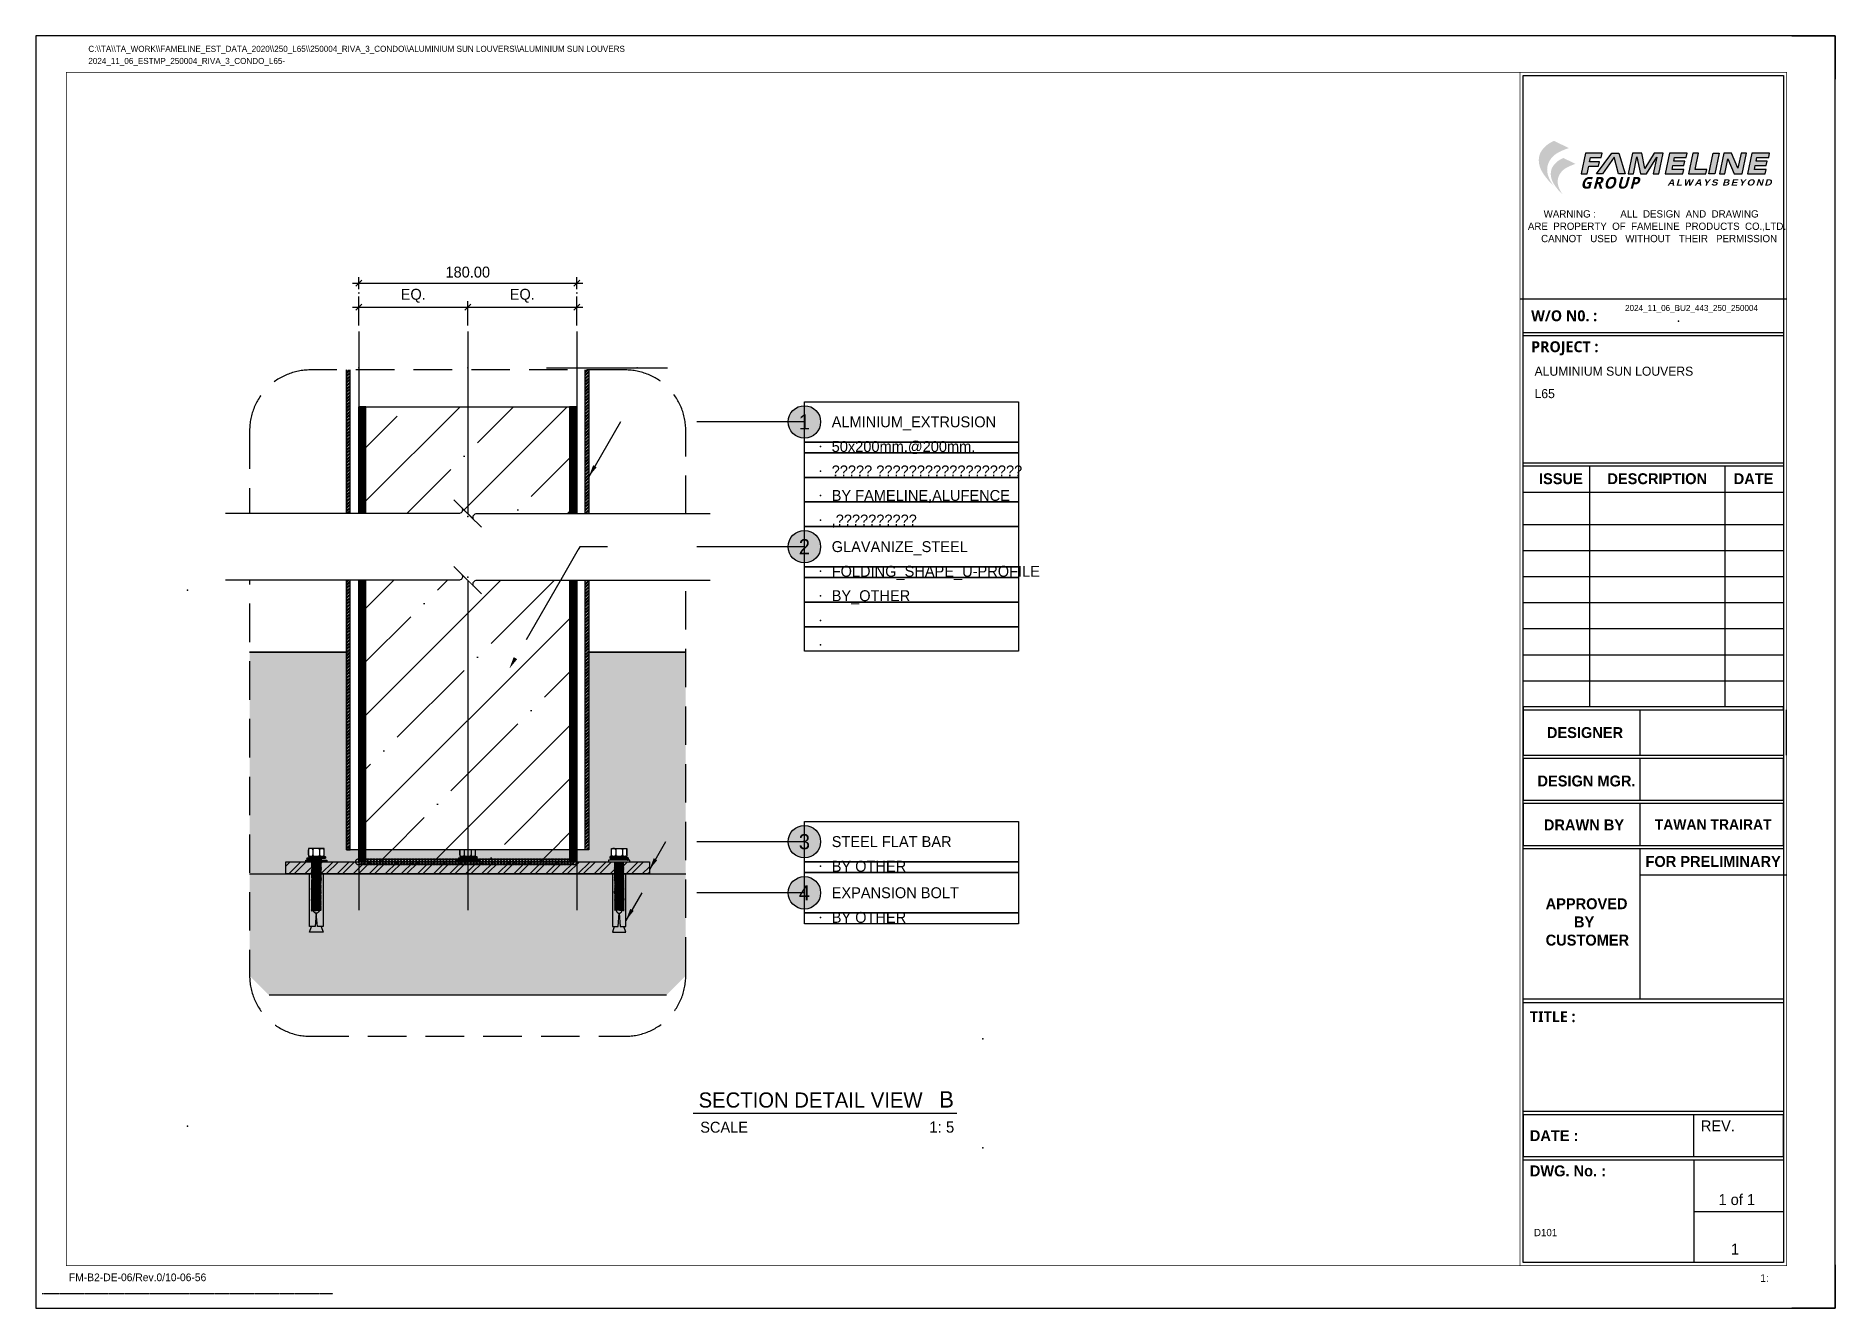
# Model space of a CAD drawing. Header units: millimetres. Extents: x -244126 to 368105, y -173968 to 259060.
# Drawn here: x -142703 to -141218, y 16533 to 17583 of the extents above; entities that cross this region are included whole.
import ezdxf
from ezdxf.enums import TextEntityAlignment as Align
from ezdxf.xclip import XClip

# ---------------------------------------------------------------- set-up
doc = ezdxf.new("R2010")
doc.units = ezdxf.units.MM
doc.header["$MEASUREMENT"] = 0
doc.header["$XCLIPFRAME"] = 0
for name, pattern in [('005_GG_TA_LINE', [13.75, 5, -1.25, 1.25, -1.25, 5]), ('ACAD_ISO04W100', [30, 24, -3, 0, -3]), ('BORDER2', [22.225, 6.35, -3.175, 6.35, -3.175, 0, -3.175]), ('CENTER', [2, 1.25, -0.25, 0.25, -0.25]), ('HIDDEN', [9.525, 6.35, -3.175]), ('TA_G_001.00_GG_TA_L_INE', [2.95, 1.1, -0.25, 0.25, -0.25, 1.1]), ('TA_GL_000.00010', [0.000275, 0.0001, -2.5e-05, 2.5e-05, -2.5e-05, 0.0001]), ('TA_HL_003.00000', [19.5, 10.65, -8.85]), ('TA_HL_005.00000', [32.5, 17.75, -14.75])]:
    doc.linetypes.add(name, pattern=pattern)
for name, color, linetype in [('000 - D I M', 6, 'Continuous'), ('000 - GRID', 8, 'CENTER'), ('000 - H A T C H', 8, 'Continuous'), ('000 - L I N E 0.1', 1, 'Continuous'), ('000 - SYMBOL CON', 1, 'Continuous'), ('000 - T E X T', 4, 'Continuous'), ('000 - TITLEBLOCK', 4, 'Continuous'), ('000 - WIPEOUT', 250, 'Continuous'), ('001 - ASCESSORIES', 1, 'Continuous'), ('002 - STRUCTURAL STEEL', 4, 'Continuous'), ('004 - CONCRETE', 5, 'Continuous'), ('A04_TUBE SERIES', 7, 'Continuous')]:
    doc.layers.add(name, color=color, linetype=linetype)
doc.styles.add('BROWALLIA', font='BrowalliaUPC.ttf')
doc.styles.add('century gothic111111', font='CordiaUPC.ttf')
doc.styles.add('Cetury Gothic', font='GOTHIC.TTF')
doc.styles.add('CORDIA', font='cordia.shx')
doc.styles.add('MtXpl_Century_Gothic', font='GOTHICB.TTF')
doc.styles.add('TA', font='Cordia New.ttf', dxfattribs={"height": 4.5})
doc.dimstyles.new('DIM E-E', dxfattribs={"dimscale": 2, "dimtxt": 0.18, "dimasz": 0.1, "dimexe": 0.1, "dimexo": 0.1, "dimgap": 0.09, "dimtad": 1, "dimtoh": 1, "dimzin": 0, "dimdsep": 46, "dimtxsty": 'CORDIA', "dimblk": 'OBLIQUE', "dimcen": 0.1, "dimdle": 0.1, "dimclrd": 40, "dimclre": 140, "dimclrt": 3, "dimadec": 0, "dimazin": 0, "dimtfac": 1, "dimtix": 1, "dimtmove": 2, "dimatfit": 3, "dimfxl": 1, "dimtolj": 1, "dimtzin": 0, "dimarcsym": 0})

msp = doc.modelspace()

# ---------------------------------------------------------------- blocks, each defined once
blk = doc.blocks.new('*U4169')
at = {"color": 3}
blk.add_point((0, -7095.1), dxfattribs=at)
at = {"layer": '000 - GRID', "color": 0, "linetype": 'ByBlock'}
blk.add_line((0, 250), (0, -7345.1), dxfattribs=at)
at = {"layer": '000 - GRID', "color": 0}
blk.add_point((0, 0), dxfattribs=at)
at = {"style": 'TA', "flags": 1}
blk.add_attdef('LOCATION', (6, 6), '', height=4.5, dxfattribs=at)
blk = doc.blocks.new('A$Cb3cae7b0')
at = {"color": 250}
blk.add_wipeout([(-0.0013, 0.0087), (0, 0.0087), (0, -0.0087), (-0.0013, -0.0087)], dxfattribs=at).dxf.layer = '000 - WIPEOUT'
at = {"layer": '000 - H A T C H'}
h = blk.add_hatch(color=250, dxfattribs=at)
h.dxf.hatch_style = 1
h.paths.add_polyline_path([(-0.0042, 0.004), (-0.0045, 0.004), (-0.0045, 0.0039), (-0.0045, 0.0017), (-0.0045, -0.004), (-0.0035, -0.004)])
h = blk.add_hatch(color=250, dxfattribs=at)
h.dxf.hatch_style = 1
h.paths.add_polyline_path([(-0.0028, 0.0072, 0.414214), (-0.0034, 0.0077), (-0.0039, 0.0076, 0.414214), (-0.0044, 0.007), (-0.0032, -0.0072, 0.414214), (-0.0026, -0.0077), (-0.0021, -0.0076, 0.414214), (-0.0016, -0.007)])
h = blk.add_hatch(color=250, dxfattribs=at)
h.dxf.hatch_style = 1
h.paths.add_polyline_path([(-0.0013, 0.004), (-0.0026, 0.004), (-0.0019, -0.004), (-0.0013, -0.004)])
at = {"layer": '001 - ASCESSORIES', "color": 0}
blk.add_lwpolyline([(-0.0013, 0.0087), (0, 0.0087), (0, -0.0087), (-0.0013, -0.0087)], close=True, dxfattribs=at)
blk.add_wipeout([(-0.0109, -0.0064), (-0.0045, -0.0064), (-0.0045, 0.0064), (-0.0109, 0.0064)]).dxf.layer = '000 - WIPEOUT'
for p, q in [((-0.0109, 0.0039), (-0.0109, 0.0053)), ((-0.0109, 0.0039), (-0.0109, 0.0017)), ((-0.0109, 0.0017), (-0.0109, -0.0017)), ((-0.0057, 0.0064), (-0.0098, 0.0064)), ((-0.0098, 0.0028), (-0.0057, 0.0028)), ((-0.0045, 0.0053), (-0.0045, -0.0053)), ((-0.0045, 0.0039), (-0.0045, 0.0053)), ((-0.0045, 0.004), (-0.0042, 0.004)), ((-0.0045, 0.0039), (-0.0045, 0.0017)), ((-0.0045, 0.0017), (-0.0045, -0.0017)), ((-0.0026, 0.004), (-0.0013, 0.004)), ((-0.0109, -0.0017), (-0.0109, -0.0039)), ((-0.0109, -0.0039), (-0.0109, -0.0053)), ((-0.0098, -0.0028), (-0.0057, -0.0028)), ((-0.0057, -0.0064), (-0.0098, -0.0064)), ((-0.0045, -0.0017), (-0.0045, -0.0039)), ((-0.0045, -0.0039), (-0.0045, -0.0053)), ((-0.0045, -0.004), (-0.0035, -0.004)), ((-0.0019, -0.004), (-0.0013, -0.004))]:
    blk.add_line(p, q, dxfattribs=at)
blk.add_lwpolyline([(-0.0039, 0.0076), (-0.0034, 0.0077, -0.414214), (-0.0028, 0.0072), (-0.0016, -0.007, -0.414214), (-0.0021, -0.0076), (-0.0026, -0.0077, -0.414214), (-0.0032, -0.0072), (-0.0044, 0.007, -0.414214)], format="xyb", close=True, dxfattribs=at)
for centre, start, end in [((-0.0098, 0.0053), 90, 180), ((-0.0098, 0.0039), 180, 270), ((-0.0098, 0.0017), 90, 180), ((-0.0057, 0.0053), 0, 90), ((-0.0057, 0.0039), 270, 0), ((-0.0057, 0.0017), 360, 90), ((-0.0098, -0.0017), 180, 270), ((-0.0098, -0.0039), 90, 180), ((-0.0098, -0.0053), 180, 270), ((-0.0057, -0.0017), 270, 0), ((-0.0057, -0.0039), 360, 90), ((-0.0057, -0.0053), 270, 360)]:
    blk.add_arc(centre, 0.00112, start, end, dxfattribs=at)
at = {"layer": 'Defpoints', "color": 250}
blk.add_lwpolyline([(-0.0109, -0.0064), (-0.0045, -0.0064), (-0.0045, 0.0064), (-0.0109, 0.0064)], close=True, dxfattribs=at)
blk = doc.blocks.new('AASSAW')
at = {"layer": '001 - ASCESSORIES', "color": 8}
for p, q in [((0.0006, -0.003), (0, 0.003)), ((0, 0.003), (0, -0.003)), ((0.0012, -0.003), (0.0006, 0.003)), ((0.0018, -0.003), (0.0012, 0.003)), ((0.0024, -0.003), (0.0018, 0.003)), ((0.003, -0.003), (0.0024, 0.003)), ((0.0036, -0.003), (0.003, 0.003)), ((0.0042, -0.003), (0.0036, 0.003)), ((0.0048, -0.003), (0.0042, 0.003)), ((0.0054, -0.003), (0.0048, 0.003)), ((0.006, -0.003), (0.0054, 0.003)), ((0.0066, -0.003), (0.006, 0.003)), ((0.0072, -0.003), (0.0066, 0.003)), ((0.0078, -0.003), (0.0072, 0.003)), ((0.0084, -0.003), (0.0078, 0.003)), ((0.009, -0.003), (0.0084, 0.003)), ((0.0096, -0.003), (0.009, 0.003)), ((0.0102, -0.003), (0.0096, 0.003)), ((0.0108, -0.003), (0.0102, 0.003)), ((0.0114, -0.003), (0.0108, 0.003)), ((0.012, -0.003), (0.0114, 0.003)), ((0.0126, -0.003), (0.012, 0.003)), ((0.0132, -0.003), (0.0126, 0.003)), ((0.0138, -0.003), (0.0132, 0.003)), ((0.0144, -0.003), (0.0138, 0.003)), ((0.015, -0.003), (0.0144, 0.003)), ((0.0156, -0.003), (0.015, 0.003)), ((0.0162, -0.003), (0.0156, 0.003)), ((0.0168, -0.003), (0.0162, 0.003)), ((0.0174, -0.003), (0.0168, 0.003)), ((0.018, -0.003), (0.0174, 0.003)), ((0.0186, -0.003), (0.018, 0.003)), ((0.0186, -0.0031), (0.018, 0.0029)), ((0.0192, -0.0031), (0.0186, 0.0029)), ((0.0198, -0.0031), (0.0192, 0.0029)), ((0.0204, -0.0031), (0.0198, 0.0029)), ((0.021, -0.0031), (0.0204, 0.0029)), ((0.0216, -0.0031), (0.021, 0.0029)), ((0.0222, -0.0031), (0.0216, 0.0029)), ((0.0228, -0.0031), (0.0222, 0.0029)), ((0.0234, -0.0031), (0.0228, 0.0029)), ((0.024, -0.0031), (0.0234, 0.0029)), ((0.0246, -0.0031), (0.024, 0.0029)), ((0.0252, -0.0031), (0.0246, 0.0029)), ((0.0258, -0.0031), (0.0252, 0.0029)), ((0.0264, -0.0031), (0.0258, 0.0029)), ((0.027, -0.0031), (0.0264, 0.0029)), ((0.0276, -0.0031), (0.027, 0.0029)), ((0.0282, -0.0031), (0.0276, 0.0029)), ((0.0288, -0.0031), (0.0282, 0.0029)), ((0.0294, -0.0031), (0.0288, 0.0029)), ((0.03, -0.0031), (0.0294, 0.0029)), ((0.0306, -0.0031), (0.03, 0.0029)), ((0.0312, -0.0031), (0.0306, 0.0029)), ((0.0318, -0.0031), (0.0312, 0.0029)), ((0.0324, -0.0031), (0.0318, 0.0029)), ((0.033, -0.0031), (0.0324, 0.0029)), ((0.0336, -0.0031), (0.033, 0.0029)), ((0.0342, -0.0031), (0.0336, 0.0029)), ((0.0348, -0.0031), (0.0342, 0.0029)), ((0.0354, -0.0031), (0.0348, 0.0029)), ((0.036, -0.0031), (0.0354, 0.0029)), ((0.0366, -0.0031), (0.036, 0.0029))]:
    blk.add_line(p, q, dxfattribs=at)
for centre, start, end in [((0.0003, 0.003), 180, 0), ((0.0009, 0.003), 180, 0), ((0.0015, 0.003), 180, 0), ((0.0021, 0.003), 180, 0), ((0.0027, 0.003), 180, 0), ((0.0033, 0.003), 180, 0), ((0.0039, 0.003), 180, 0), ((0.0045, 0.003), 180, 0), ((0.0051, 0.003), 180, 0), ((0.0057, 0.003), 180, 0), ((0.0063, 0.003), 180, 0), ((0.0069, 0.003), 180, 0), ((0.0075, 0.003), 180, 0), ((0.0081, 0.003), 180, 0), ((0.0087, 0.003), 180, 0), ((0.0093, 0.003), 180, 0), ((0.0099, 0.003), 180, 0), ((0.0105, 0.003), 180, 0), ((0.0111, 0.003), 180, 0), ((0.0117, 0.003), 180, 0), ((0.0123, 0.003), 180, 0), ((0.0129, 0.003), 180, 0), ((0.0135, 0.003), 180, 0), ((0.0141, 0.003), 180, 0), ((0.0147, 0.003), 180, 0), ((0.0153, 0.003), 180, 0), ((0.0159, 0.003), 180, 0), ((0.0165, 0.003), 180, 0), ((0.0171, 0.003), 180, 0), ((0.0177, 0.003), 180, 0), ((0.0183, 0.0029), 180, 0), ((0.0189, 0.0029), 180, 0), ((0.0195, 0.0029), 180, 0), ((0.0201, 0.0029), 180, 0), ((0.0207, 0.0029), 180, 0), ((0.0213, 0.0029), 180, 0), ((0.0219, 0.0029), 180, 0), ((0.0225, 0.0029), 180, 0), ((0.0231, 0.0029), 180, 0), ((0.0237, 0.0029), 180, 0), ((0.0243, 0.0029), 180, 0), ((0.0249, 0.0029), 180, 0), ((0.0255, 0.0029), 180, 0), ((0.0261, 0.0029), 180, 0), ((0.0267, 0.0029), 180, 0), ((0.0273, 0.0029), 180, 0), ((0.0279, 0.0029), 180, 0), ((0.0285, 0.0029), 180, 0), ((0.0291, 0.0029), 180, 0), ((0.0297, 0.0029), 180, 0), ((0.0303, 0.0029), 180, 0), ((0.0309, 0.0029), 180, 0), ((0.0315, 0.0029), 180, 0), ((0.0321, 0.0029), 180, 0), ((0.0327, 0.0029), 180, 0), ((0.0333, 0.0029), 180, 0), ((0.0339, 0.0029), 180, 0), ((0.0345, 0.0029), 180, 0), ((0.0351, 0.0029), 180, 0), ((0.0357, 0.0029), 180, 0), ((0.0003, -0.003), 0, 180), ((0.0009, -0.003), 0, 180), ((0.0015, -0.003), 0, 180), ((0.0021, -0.003), 0, 180), ((0.0027, -0.003), 0, 180), ((0.0033, -0.003), 0, 180), ((0.0039, -0.003), 0, 180), ((0.0045, -0.003), 0, 180), ((0.0051, -0.003), 0, 180), ((0.0057, -0.003), 0, 180), ((0.0063, -0.003), 0, 180), ((0.0069, -0.003), 0, 180), ((0.0075, -0.003), 0, 180), ((0.0081, -0.003), 0, 180), ((0.0087, -0.003), 0, 180), ((0.0093, -0.003), 0, 180), ((0.0099, -0.003), 0, 180), ((0.0105, -0.003), 0, 180), ((0.0111, -0.003), 0, 180), ((0.0117, -0.003), 0, 180), ((0.0123, -0.003), 0, 180), ((0.0129, -0.003), 0, 180), ((0.0135, -0.003), 0, 180), ((0.0141, -0.003), 0, 180), ((0.0147, -0.003), 0, 180), ((0.0153, -0.003), 0, 180), ((0.0159, -0.003), 0, 180), ((0.0165, -0.003), 0, 180), ((0.0171, -0.003), 0, 180), ((0.0177, -0.003), 0, 180), ((0.0183, -0.003), 0, 180), ((0.0183, -0.0031), 0, 180), ((0.0189, -0.0031), 0, 180), ((0.0195, -0.0031), 0, 180), ((0.0201, -0.0031), 0, 180), ((0.0207, -0.0031), 0, 180), ((0.0213, -0.0031), 0, 180), ((0.0219, -0.0031), 0, 180), ((0.0225, -0.0031), 0, 180), ((0.0231, -0.0031), 0, 180), ((0.0237, -0.0031), 0, 180), ((0.0243, -0.0031), 0, 180), ((0.0249, -0.0031), 0, 180), ((0.0255, -0.0031), 0, 180), ((0.0261, -0.0031), 0, 180), ((0.0267, -0.0031), 0, 180), ((0.0273, -0.0031), 0, 180), ((0.0279, -0.0031), 0, 180), ((0.0285, -0.0031), 0, 180), ((0.0291, -0.0031), 0, 180), ((0.0297, -0.0031), 0, 180), ((0.0303, -0.0031), 0, 180), ((0.0309, -0.0031), 0, 180), ((0.0315, -0.0031), 0, 180), ((0.0321, -0.0031), 0, 180), ((0.0327, -0.0031), 0, 180), ((0.0333, -0.0031), 0, 180), ((0.0339, -0.0031), 0, 180), ((0.0345, -0.0031), 0, 180), ((0.0351, -0.0031), 0, 180), ((0.0357, -0.0031), 0, 180), ((0.0363, -0.0031), 0, 180)]:
    blk.add_arc(centre, 0.0003, start, end, dxfattribs=at)
blk = doc.blocks.new('A$C3e261610')
at = {"layer": '001 - ASCESSORIES'}
h = blk.add_hatch(color=0, dxfattribs=at)
h.dxf.hatch_style = 1
h.paths.add_polyline_path([(0.0433, 0.0056), (0, 0.0056), (0, -0.0056), (0.0433, -0.0056), (0.0433, -0.0009), (0.0324, 0, -1), (0.0276, 0, -1), (0.0324, 0), (0.0433, 0.0009)])
h.paths.add_polyline_path([(0.022, -0.0009, -0.414214), (0.0224, -0.0028), (0.022, -0.0033, -0.414214), (0.0201, -0.0037), (0.0136, 0.0009, -0.414214), (0.0132, 0.0028), (0.0136, 0.0033, -0.414214), (0.0155, 0.0037)], flags=16)
at = {"layer": '000 - L I N E 0.1', "color": 0}
blk.add_lwpolyline([(0.0433, -0.0009), (0.0433, -0.0056), (0, -0.0056), (0, 0.0056), (0.0433, 0.0056), (0.0433, 0.0009), (0.0324, 0)], close=True, dxfattribs=at)
blk.add_lwpolyline([(0.022, -0.0009), (0.0155, 0.0037, 0.414214), (0.0136, 0.0033), (0.0132, 0.0028, 0.414214), (0.0136, 0.0009), (0.0201, -0.0037, 0.414214), (0.022, -0.0033), (0.0224, -0.0028, 0.414214)], format="xyb", close=True, dxfattribs=at)
blk.add_lwpolyline([(0.0433, 0.004), (0.0481, 0.0056), (0.0481, -0.0056), (0.0433, -0.004)], dxfattribs=at)
blk.add_circle((0.03, 0), 0.0024, dxfattribs=at)
at = {"layer": '001 - ASCESSORIES', "color": 0, "xscale": 1.333330000035251, "yscale": 1.333330000035251, "zscale": 1.333330000035251}
blk.add_blockref('AASSAW', (-0.0182, 0.0001), dxfattribs=at)
blk = doc.blocks.new('*U4171')
at = {"color": 0, "xscale": 1000, "yscale": 1000, "zscale": 1000}
blk.add_blockref('A$C3e261610', (0, 0), dxfattribs=at)
at = {"layer": '001 - ASCESSORIES', "color": 0, "xscale": 1000, "yscale": 1000, "zscale": 1000}
blk.add_blockref('A$Cb3cae7b0', (-10, 0), dxfattribs=at)
blk = doc.blocks.new('*U4162')
at = {"color": 0}
blk.add_wipeout([(-97, 3700), (97, 3700), (97, 0), (-97, 0)], dxfattribs=at).dxf.layer = '000 - WIPEOUT'
at = {"layer": '002 - STRUCTURAL STEEL', "color": 0, "linetype": 'ByBlock'}
blk.add_lwpolyline([(-97, 3700), (97, 3700), (97, 0), (-97, 0)], close=True, dxfattribs=at)
blk = doc.blocks.new('*U4161')
at = {"color": 0}
blk.add_wipeout([(-100, 3863), (100, 3863), (100, 0), (-100, 0)], dxfattribs=at).dxf.layer = '000 - WIPEOUT'
at = {"layer": '002 - STRUCTURAL STEEL', "color": 0, "linetype": 'ByBlock'}
blk.add_lwpolyline([(-100, 3863), (100, 3863), (100, 0), (-100, 0)], close=True, dxfattribs=at)
blk = doc.blocks.new('*U4212')
at = {"layer": '001 - ASCESSORIES', "color": 0, "xscale": 1000, "yscale": 1000, "zscale": 1000}
blk.add_blockref('A$Cb3cae7b0', (-10, 0), dxfattribs=at)
blk = doc.blocks.new('*U4268')
at = {"layer": '001 - ASCESSORIES'}
for centre in [(0, 0), (5, 0), (10, 0), (15, 0), (20, 0), (25, 0), (30, 0), (35, 0), (40, 0), (45, 0), (50, 0), (55, 0), (60, 0), (65, 0), (70, 0), (75, 0), (80, 0), (85, 0), (90, 0), (95, 0), (100, 0), (105, 0), (110, 0), (115, 0), (120, 0), (125, 0), (130, 0), (135, 0), (140, 0), (145, 0), (150, 0), (155, 0), (160, 0), (165, 0), (170, 0), (175, 0), (180, 0), (185, 0), (190, 0), (195, 0), (200, 0), (205, 0), (210, 0), (215, 0), (220, 0), (225, 0), (230, 0), (235, 0), (240, 0), (245, 0), (250, 0), (255, 0), (260, 0), (265, 0), (270, 0), (275, 0), (280, 0), (285, 0), (290, 0), (295, 0), (300, 0), (305, 0), (310, 0), (315, 0), (320, 0), (325, 0), (330, 0), (335, 0), (340, 0), (345, 0), (350, 0), (355, 0)]:
    blk.add_circle(centre, 5, dxfattribs=at)
blk = doc.blocks.new('000_temp_TYP_BLOCK')
at = {"layer": '000 - H A T C H', "linetype": 'ByBlock'}
h = blk.add_hatch(dxfattribs=at)
h.set_pattern_fill('AR-CONC', color=8, scale=5)
h.paths.add_polyline_path([(-275, -216), (975, -216), (975, -316), (-275, -316)])
at = {"layer": '002 - STRUCTURAL STEEL', "color": 1, "linetype": 'ByBlock'}
for points in [[(165, -33), (-475, -33), (-475, -116)], [(1175, -116), (1175, -33), (365, -33)]]:
    blk.add_lwpolyline(points, dxfattribs=at)
at = {"layer": '004 - CONCRETE', "color": 5, "linetype": 'ByBlock'}
blk.add_lwpolyline([(-275, -216), (975, -216), (975, -316), (-275, -316)], close=True, dxfattribs=at)
at = {"layer": '000 - GRID', "linetype": 'ByBlock', "rotation": 90}
for p in [(-3197.5, -33), (-3197.5, -363)]:
    blk.add_blockref('*U4169', p, dxfattribs=at)
at = {"layer": '001 - ASCESSORIES', "rotation": 270}
blk.add_blockref('*U4212', (265, -216), dxfattribs=at)
at = {"layer": '000 - H A T C H', "linetype": 'ByBlock'}
h = blk.add_hatch(dxfattribs=at)
h.set_pattern_fill('AR-SAND', color=8, scale=10)
h.set_pattern_definition([(37.5, (172723.946, -20399.066), (-0.6299336, 19.2682377), [0, -15.2, 0, -17, 0, -16.25]), (7.5, (172723.946, -20399.066), (17.697767, 28.2214607), [0, -8.2, 0, -13.7, 0, -5.25]), (327.5, (172711.646, -20399.066), (31.1414186, 0.0565905), [0, -5, 0, -18, 0, -23.5]), (317.5, (172711.646, -20399.066), (30.061266, 8.7767556), [0, -2.5, 0, -11.8, 0, -13.5])])
h.paths.add_polyline_path([(-50, -33), (750, -33), (750, -216), (-50, -216)])
h = blk.add_hatch(dxfattribs=at)
h.set_pattern_fill('ANSI32', color=8, scale=25)
h.set_pattern_definition([(45, (167993.1, -21565.67), (-6.62912607, 6.62912607), []), (45, (167997.52, -21565.67), (-6.62912607, 6.62912607), [])])
h.paths.add_polyline_path([(115, -206), (415, -206), (415, -216), (115, -216)])
at = {"layer": '002 - STRUCTURAL STEEL', "color": 4, "linetype": 'ByBlock'}
blk.add_lwpolyline([(115, -206), (415, -206), (415, -216), (115, -216)], close=True, dxfattribs=at)
at = {"color": 3, "linetype": 'ByBlock', "xscale": 0.5, "yscale": 0.5, "zscale": 0.5}
blk.add_blockref('*U4268', (175, -206), dxfattribs=at)
at = {"layer": '001 - ASCESSORIES', "rotation": 270}
blk.add_blockref('*U4171', (140, -216), dxfattribs=at)
at = {"layer": '001 - ASCESSORIES', "xscale": -1, "rotation": 90}
blk.add_blockref('*U4171', (390, -216), dxfattribs=at)
at = {"layer": 'A04_TUBE SERIES', "color": 2, "linetype": 'ByBlock'}
blk.add_blockref('*U4162', (265, -196), dxfattribs=at)
at = {"layer": 'A04_TUBE SERIES', "color": 0, "linetype": 'ByBlock'}
blk.add_blockref('*U4161', (265, -196), dxfattribs=at)
at = {"layer": '000 - H A T C H', "linetype": 'ByBlock'}
h = blk.add_hatch(dxfattribs=at)
h.set_pattern_fill('ANSI32', color=8, scale=5)
h.paths.add_polyline_path([(165, -196), (168, -196), (168, 3667), (165, 3667)])
h = blk.add_hatch(dxfattribs=at)
h.set_pattern_fill('ANSI32', color=8, scale=5)
h.paths.add_polyline_path([(362, 3667), (365, 3667), (365, -196), (362, -196)])
h = blk.add_hatch(dxfattribs=at)
h.set_pattern_fill('ANSI32', color=8, scale=2)
h.set_pattern_definition([(45, (7, 0), (-0.53033, 0.53033), []), (45, (7.35355, 0), (-0.53033, 0.53033), [])])
h.paths.add_polyline_path([(175, -206), (181, -206), (181, 169.5), (175, 169.5)])
h = blk.add_hatch(dxfattribs=at)
h.set_pattern_fill('ANSI35', color=8, scale=250)
h.paths.add_polyline_path([(181, 169.5), (349, 169.5), (349, -206), (181, -206)])
h = blk.add_hatch(dxfattribs=at)
h.set_pattern_fill('ANSI32', color=8, scale=2)
h.set_pattern_definition([(45, (-7, 0), (-0.5303301, 0.5303301), []), (45, (-6.64645, 0), (-0.5303301, 0.5303301), [])])
h.paths.add_polyline_path([(349, -206), (355, -206), (355, 169.5), (349, 169.5)])
at = {"layer": 'A04_TUBE SERIES', "color": 4, "linetype": 'ByBlock'}
for points in [[(165, -196), (168, -196), (168, 3667), (165, 3667)], [(362, 3667), (365, 3667), (365, -196), (362, -196)]]:
    blk.add_lwpolyline(points, close=True, dxfattribs=at)
at = {"layer": 'A04_TUBE SERIES', "color": 3, "linetype": 'ByBlock'}
for points in [[(175, 169.5), (355, 169.5), (355, -206), (175, -206)], [(181, 169.5), (349, 169.5), (349, -206), (181, -206)]]:
    blk.add_lwpolyline(points, close=True, dxfattribs=at)
at = {"layer": 'A04_TUBE SERIES', "color": 2, "linetype": 'ByBlock'}
for points in [[(175, -206), (181, -206), (181, 169.5), (175, 169.5)], [(349, -206), (355, -206), (355, 169.5), (349, 169.5)]]:
    blk.add_lwpolyline(points, close=True, dxfattribs=at)
blk = doc.blocks.new('A$Cfd196da9')
at = {"color": 0, "linetype": 'ByBlock', "const_width": 0.1}
blk.add_lwpolyline([(-143.5, -98), (96.5, -98), (96.5, 99), (-143.5, 99)], close=True, dxfattribs=at)
blk = doc.blocks.new('A$C5e861bfc')
h = blk.add_hatch(color=3)
h.dxf.hatch_style = 1
h.set_gradient(color1=(51, 51, 51), color2=(132, 132, 132), tint=1, name='INVHEMISPHERICAL')
edge = h.paths.add_edge_path()
edge.add_spline(control_points=[(5.54, -18.72), (5.44, -18.58), (5.23, -18.29), (4.89, -17.68), (4.56, -16.94), (4.44, -16.06), (4.56, -15.27), (4.88, -14.53), (5.5, -13.73), (6.6, -13.02), (7.54, -12.69), (8.06, -12.5)], knot_values=[0, 0, 0, 0, 3.999368, 8.221458, 16.423435, 22.935826, 28.683381, 35.030362, 41.70231, 52.106571, 65.045306, 65.045306, 65.045306, 65.045306], degree=3, periodic=0)
edge.add_line((8.06, -12.5), (5.6, -11.32))
edge.add_spline(control_points=[(5.6, -11.32), (5.32, -11.46), (4.73, -11.74), (3.98, -12.38), (3.4, -13.13), (3.1, -13.98), (3.08, -14.86), (3.32, -15.84), (3.79, -16.71), (4.37, -17.47), (4.91, -18.12), (5.32, -18.51), (5.54, -18.72)], knot_values=[0, 0, 0, 0, 7.114643, 15.455222, 22.761373, 29.246418, 36.248595, 42.954952, 52.716962, 59.173886, 65.493194, 72.469008, 72.469008, 72.469008, 72.469008], degree=3, periodic=0)
edge = h.paths.add_edge_path(flags=16)
edge.add_spline(control_points=[(6.49, -12.96), (6.44, -12.94), (6.24, -12.87), (5.74, -12.84), (4.99, -12.89), (4.16, -13.03), (3.69, -13.32), (3.49, -13.44)], knot_values=[0, 0, 0, 0, 1.056476, 5.025479, 11.599149, 18.811417, 24.352285, 24.352285, 24.352285, 24.352285], degree=3, periodic=0)
edge.add_spline(control_points=[(3.49, -13.44), (3.5, -13.41), (3.52, -13.37), (3.6, -13.21), (3.67, -13.09), (3.86, -12.81), (3.99, -12.66), (4.27, -12.37), (4.44, -12.22), (4.7, -12.02), (4.78, -11.96), (4.97, -11.84), (5.06, -11.79), (5.27, -11.67), (5.38, -11.62), (5.53, -11.54), (5.56, -11.53), (5.6, -11.51)], knot_values=[0.636744, 0.636744, 0.636744, 0.636744, 1.528083, 1.528083, 5.150301, 5.150301, 9.845601, 9.845601, 15.15015, 15.15015, 17.802424, 17.802424, 20.454698, 20.454698, 23.491903, 23.491903, 24.373762, 24.373762, 24.373762, 24.373762], degree=3, periodic=0)
edge.add_line((5.6, -11.51), (7.62, -12.48))
edge.add_spline(control_points=[(7.62, -12.48), (7.51, -12.52), (7.39, -12.56), (7.01, -12.71), (6.75, -12.82), (6.49, -12.96)], knot_values=[3.151221, 3.151221, 3.151221, 3.151221, 5.963358, 5.963358, 12.618488, 12.618488, 12.618488, 12.618488], degree=3, periodic=0)
h = blk.add_hatch(color=253)
h.dxf.hatch_style = 1
edge = h.paths.add_edge_path()
edge.add_spline(control_points=[(5.6, -11.51), (5.56, -11.53), (5.53, -11.54), (5.38, -11.62), (5.27, -11.67), (5.06, -11.79), (4.97, -11.84), (4.78, -11.96), (4.7, -12.02), (4.44, -12.22), (4.27, -12.37), (3.99, -12.66), (3.86, -12.81), (3.67, -13.09), (3.6, -13.21), (3.52, -13.37), (3.5, -13.41), (3.49, -13.44)], knot_values=[0.636744, 0.636744, 0.636744, 0.636744, 1.518603, 1.518603, 4.555808, 4.555808, 7.208082, 7.208082, 9.860357, 9.860357, 15.164905, 15.164905, 19.860205, 19.860205, 23.482423, 23.482423, 24.373762, 24.373762, 24.373762, 24.373762], degree=3, periodic=0)
edge.add_spline(control_points=[(3.49, -13.44), (3.69, -13.32), (4.16, -13.03), (4.99, -12.89), (5.74, -12.84), (6.24, -12.87), (6.44, -12.94), (6.49, -12.96)], knot_values=[0, 0, 0, 0, 5.540868, 12.753135, 19.326806, 23.295809, 24.352285, 24.352285, 24.352285, 24.352285], degree=3, periodic=0)
edge.add_spline(control_points=[(6.49, -12.96), (6.75, -12.82), (7.01, -12.71), (7.39, -12.56), (7.51, -12.52), (7.62, -12.48)], knot_values=[3.151221, 3.151221, 3.151221, 3.151221, 9.806351, 9.806351, 12.618488, 12.618488, 12.618488, 12.618488], degree=3, periodic=0)
edge.add_line((7.62, -12.48), (5.6, -11.51))
edge = h.paths.add_edge_path()
edge.add_spline(control_points=[(7.13, -14.3), (7.11, -14.31), (7.08, -14.32), (6.96, -14.38), (6.86, -14.43), (6.69, -14.52), (6.61, -14.57), (6.47, -14.67), (6.39, -14.72), (6.18, -14.88), (6.05, -15), (5.81, -15.25), (5.71, -15.37), (5.55, -15.59), (5.49, -15.7), (5.42, -15.83), (5.41, -15.86), (5.4, -15.88)], knot_values=[0.636744, 0.636744, 0.636744, 0.636744, 1.518603, 1.518603, 4.555808, 4.555808, 7.208082, 7.208082, 9.860357, 9.860357, 15.164905, 15.164905, 19.860205, 19.860205, 23.482423, 23.482423, 24.373762, 24.373762, 24.373762, 24.373762], degree=3, periodic=0)
edge.add_spline(control_points=[(5.4, -15.88), (5.44, -15.86), (5.49, -15.83), (5.54, -15.8)], knot_values=[0, 0, 0, 0, 1.522018, 1.522018, 1.522018, 1.522018], degree=3, periodic=0)
edge.add_spline(control_points=[(5.54, -15.8), (5.63, -15.75), (5.72, -15.7), (5.82, -15.65)], knot_values=[1.522018, 1.522018, 1.522018, 1.522018, 4.566053, 4.566053, 4.566053, 4.566053], degree=3, periodic=0)
edge.add_spline(control_points=[(5.82, -15.65), (5.85, -15.64), (5.95, -15.59), (6.05, -15.56), (6.12, -15.54)], knot_values=[4.566053, 4.566053, 4.566053, 4.566053, 5.540868, 7.610089, 7.610089, 7.610089, 7.610089], degree=3, periodic=0)
edge.add_spline(control_points=[(6.12, -15.54), (6.22, -15.51), (6.33, -15.49), (6.43, -15.47)], knot_values=[7.610089, 7.610089, 7.610089, 7.610089, 10.654125, 10.654125, 10.654125, 10.654125], degree=3, periodic=0)
edge.add_spline(control_points=[(6.43, -15.47), (6.51, -15.46), (6.67, -15.44), (6.83, -15.43), (6.91, -15.42)], knot_values=[10.654125, 10.654125, 10.654125, 10.654125, 12.753135, 15.220178, 15.220178, 15.220178, 15.220178], degree=3, periodic=0)
edge.add_spline(control_points=[(6.91, -15.42), (7.05, -15.41), (7.21, -15.4), (7.38, -15.41), (7.39, -15.41)], knot_values=[15.220178, 15.220178, 15.220178, 15.220178, 19.326806, 19.786231, 19.786231, 19.786231, 19.786231], degree=3, periodic=0)
edge.add_spline(control_points=[(7.39, -15.41), (7.47, -15.41), (7.55, -15.41), (7.63, -15.43)], knot_values=[19.786231, 19.786231, 19.786231, 19.786231, 22.069258, 22.069258, 22.069258, 22.069258], degree=3, periodic=0)
edge.add_spline(control_points=[(7.63, -15.43), (7.67, -15.43), (7.73, -15.44), (7.78, -15.46), (7.79, -15.46)], knot_values=[22.069258, 22.069258, 22.069258, 22.069258, 23.295809, 23.591276, 23.591276, 23.591276, 23.591276], degree=3, periodic=0)
edge.add_spline(control_points=[(7.79, -15.46), (7.81, -15.47), (7.84, -15.48), (7.86, -15.49)], knot_values=[23.591276, 23.591276, 23.591276, 23.591276, 24.352285, 24.352285, 24.352285, 24.352285], degree=3, periodic=0)
edge.add_spline(control_points=[(7.86, -15.49), (8.08, -15.38), (8.3, -15.29), (8.61, -15.16), (8.7, -15.13), (8.8, -15.1)], knot_values=[3.151221, 3.151221, 3.151221, 3.151221, 9.806351, 9.806351, 12.618488, 12.618488, 12.618488, 12.618488], degree=3, periodic=0)
edge.add_line((8.8, -15.1), (7.13, -14.3))
h = blk.add_hatch(color=3)
h.dxf.hatch_style = 1
h.set_gradient(color1=(51, 51, 51), color2=(132, 132, 132), tint=1, name='INVHEMISPHERICAL')
edge = h.paths.add_edge_path()
edge.add_spline(control_points=[(7.08, -20.22), (7, -20.11), (6.83, -19.87), (6.55, -19.37), (6.28, -18.76), (6.18, -18.04), (6.28, -17.39), (6.55, -16.78), (7.06, -16.12), (7.96, -15.54), (8.73, -15.27), (9.16, -15.11)], knot_values=[0, 0, 0, 0, 3.28902, 6.761203, 13.506384, 18.862075, 23.588778, 28.808439, 34.295348, 42.851654, 53.492273, 53.492273, 53.492273, 53.492273], degree=3, periodic=0)
edge.add_line((9.16, -15.11), (7.13, -14.14))
edge.add_spline(control_points=[(7.13, -14.14), (6.91, -14.25), (6.42, -14.49), (5.8, -15.01), (5.32, -15.63), (5.08, -16.33), (5.06, -17.05), (5.26, -17.86), (5.65, -18.57), (6.13, -19.2), (6.57, -19.74), (6.9, -20.06), (7.08, -20.22)], knot_values=[0, 0, 0, 0, 5.850974, 12.71014, 18.718608, 24.051811, 29.810295, 35.325501, 43.35363, 48.663707, 53.86061, 59.597414, 59.597414, 59.597414, 59.597414], degree=3, periodic=0)
edge = h.paths.add_edge_path(flags=16)
edge.add_spline(control_points=[(6.12, -15.54), (6.05, -15.56), (5.95, -15.59), (5.85, -15.64), (5.82, -15.65)], knot_values=[4.566053, 4.566053, 4.566053, 4.566053, 6.635274, 7.610089, 7.610089, 7.610089, 7.610089], degree=3, periodic=0)
edge.add_spline(control_points=[(5.82, -15.65), (5.72, -15.7), (5.63, -15.75), (5.54, -15.8)], knot_values=[1.522018, 1.522018, 1.522018, 1.522018, 4.566053, 4.566053, 4.566053, 4.566053], degree=3, periodic=0)
edge.add_spline(control_points=[(5.54, -15.8), (5.49, -15.83), (5.44, -15.86), (5.4, -15.88)], knot_values=[0, 0, 0, 0, 1.522018, 1.522018, 1.522018, 1.522018], degree=3, periodic=0)
edge.add_spline(control_points=[(5.4, -15.88), (5.41, -15.86), (5.42, -15.83), (5.49, -15.7), (5.55, -15.59), (5.71, -15.37), (5.81, -15.25), (6.05, -15), (6.18, -14.88), (6.39, -14.72), (6.47, -14.67), (6.61, -14.57), (6.69, -14.52), (6.86, -14.43), (6.96, -14.38), (7.08, -14.32), (7.11, -14.31), (7.13, -14.3)], knot_values=[0.636744, 0.636744, 0.636744, 0.636744, 1.528083, 1.528083, 5.150301, 5.150301, 9.845601, 9.845601, 15.15015, 15.15015, 17.802424, 17.802424, 20.454698, 20.454698, 23.491903, 23.491903, 24.373762, 24.373762, 24.373762, 24.373762], degree=3, periodic=0)
edge.add_line((7.13, -14.3), (8.8, -15.1))
edge.add_spline(control_points=[(8.8, -15.1), (8.7, -15.13), (8.61, -15.16), (8.3, -15.29), (8.08, -15.38), (7.86, -15.49)], knot_values=[3.151221, 3.151221, 3.151221, 3.151221, 5.963358, 5.963358, 12.618488, 12.618488, 12.618488, 12.618488], degree=3, periodic=0)
edge.add_spline(control_points=[(7.86, -15.49), (7.84, -15.48), (7.81, -15.47), (7.79, -15.46)], knot_values=[23.591276, 23.591276, 23.591276, 23.591276, 24.352285, 24.352285, 24.352285, 24.352285], degree=3, periodic=0)
edge.add_spline(control_points=[(7.79, -15.46), (7.78, -15.46), (7.73, -15.44), (7.67, -15.43), (7.63, -15.43)], knot_values=[22.069258, 22.069258, 22.069258, 22.069258, 22.364725, 23.591276, 23.591276, 23.591276, 23.591276], degree=3, periodic=0)
edge.add_spline(control_points=[(7.63, -15.43), (7.55, -15.41), (7.47, -15.41), (7.39, -15.41)], knot_values=[19.786231, 19.786231, 19.786231, 19.786231, 22.069258, 22.069258, 22.069258, 22.069258], degree=3, periodic=0)
edge.add_spline(control_points=[(7.39, -15.41), (7.38, -15.41), (7.21, -15.4), (7.05, -15.41), (6.91, -15.42)], knot_values=[15.220178, 15.220178, 15.220178, 15.220178, 15.679604, 19.786231, 19.786231, 19.786231, 19.786231], degree=3, periodic=0)
edge.add_spline(control_points=[(6.91, -15.42), (6.83, -15.43), (6.67, -15.44), (6.51, -15.46), (6.43, -15.47)], knot_values=[10.654125, 10.654125, 10.654125, 10.654125, 13.121167, 15.220178, 15.220178, 15.220178, 15.220178], degree=3, periodic=0)
edge.add_spline(control_points=[(6.43, -15.47), (6.33, -15.49), (6.22, -15.51), (6.12, -15.54)], knot_values=[7.610089, 7.610089, 7.610089, 7.610089, 10.654125, 10.654125, 10.654125, 10.654125], degree=3, periodic=0)
h = blk.add_hatch(color=3)
h.dxf.hatch_style = 1
h.paths.add_polyline_path([(10.09, -16.74), (11.08, -16.74), (11.34, -15.48), (12.98, -15.48), (13.13, -14.78), (11.49, -14.78), (11.64, -14.07), (13.4, -14.07), (13.56, -13.35), (10.81, -13.35)])
h.paths.add_polyline_path([(12.64, -16.74), (13.64, -16.74), (15.55, -14), (16.27, -16.74), (17.37, -16.74), (16.33, -13.35), (15.17, -13.35)])
h.paths.add_polyline_path([(19.3, -13.97), (19.86, -16.74), (20.86, -16.74), (22.59, -13.98), (22, -16.74), (22.91, -16.74), (23.63, -13.35), (22.16, -13.35), (20.58, -15.88), (20.1, -13.35), (18.59, -13.35), (17.87, -16.74), (18.71, -16.74)])
h.paths.add_polyline_path([(23.95, -16.74), (26.88, -16.74), (27.03, -16.02), (25.1, -16.02), (25.24, -15.36), (27.06, -15.36), (27.2, -14.69), (25.38, -14.69), (25.51, -14.07), (27.45, -14.07), (27.6, -13.35), (24.67, -13.35)])
h.paths.add_polyline_path([(27.79, -16.74), (30.67, -16.74), (30.82, -16.02), (28.91, -16.02), (29.48, -13.35), (28.51, -13.35)])
h.paths.add_polyline_path([(31.18, -16.74), (32.14, -16.74), (32.86, -13.35), (31.9, -13.35)])
h.paths.add_polyline_path([(32.92, -16.74), (33.8, -16.74), (34.32, -14.3), (35.35, -16.74), (36.65, -16.74), (37.37, -13.35), (36.5, -13.35), (35.98, -15.83), (34.93, -13.35), (33.64, -13.35)])
h.paths.add_polyline_path([(37.55, -16.74), (40.48, -16.74), (40.63, -16.02), (38.7, -16.02), (38.84, -15.36), (40.66, -15.36), (40.8, -14.69), (38.98, -14.69), (39.11, -14.07), (41.05, -14.07), (41.2, -13.35), (38.27, -13.35)])
at = {"color": 3, "linetype": 'Continuous'}
for p, q in [((0, -37.38), (44, -37.38)), ((11.47, -65.02), (11.47, -104.74)), ((33.82, -65.02), (33.82, -104.74)), ((0.5, -69.32), (43.5, -69.32)), ((0.5, -105.27), (0.5, -112.72)), ((19.76, -105.27), (19.76, -112.72)), ((44, -112.72), (44, -105.27)), ((0.5, -112.72), (43.5, -112.72)), ((19.76, -113.26), (19.76, -120.17)), ((19.76, -120.71), (19.76, -127.62)), ((19.76, -128.16), (19.76, -153.01)), ((19.76, -132.46), (44, -132.46)), ((28.7, -179.01), (28.7, -172.1)), ((28.7, -179.54), (28.7, -196.46)), ((28.7, -188.07), (43.5, -188.07))]:
    blk.add_line(p, q, dxfattribs=at)
at = {"color": 8, "linetype": 'Continuous'}
for p, q in [((0.5, -74.63), (43.5, -74.63)), ((0.5, -78.93), (43.5, -78.93)), ((0.5, -83.23), (43.5, -83.23)), ((0.5, -87.53), (43.5, -87.53)), ((0.5, -91.83), (43.5, -91.83)), ((0.5, -96.14), (43.5, -96.14)), ((0.5, -100.44), (43.5, -100.44))]:
    blk.add_line(p, q, dxfattribs=at)
at = {"color": 3}
for points in [[(13.56, -13.35), (10.81, -13.35), (10.09, -16.74), (11.08, -16.74), (11.34, -15.48), (12.98, -15.48), (13.13, -14.78), (11.49, -14.78), (11.64, -14.07), (13.4, -14.07), (13.56, -13.35)], [(12.64, -16.74), (15.17, -13.35), (16.33, -13.35), (17.37, -16.74), (16.27, -16.74), (15.55, -14), (13.64, -16.74), (12.64, -16.74)], [(17.87, -16.74), (18.71, -16.74), (19.3, -13.97), (19.86, -16.74), (20.86, -16.74), (22.59, -13.98), (22, -16.74), (22.91, -16.74), (23.63, -13.35), (22.16, -13.35), (20.58, -15.88), (20.1, -13.35), (18.59, -13.35), (17.87, -16.74)], [(29.48, -13.35), (28.51, -13.35), (27.79, -16.74), (30.67, -16.74), (30.82, -16.02), (28.91, -16.02), (29.48, -13.35)], [(31.9, -13.35), (32.86, -13.35), (32.14, -16.74), (31.18, -16.74), (31.9, -13.35)], [(32.92, -16.74), (33.8, -16.74), (34.32, -14.3), (35.35, -16.74), (36.65, -16.74), (37.37, -13.35), (36.5, -13.35), (35.98, -15.83), (34.93, -13.35), (33.64, -13.35), (32.92, -16.74)]]:
    blk.add_lwpolyline(points, dxfattribs=at)
for points in [[(25.51, -14.07), (27.45, -14.07), (27.6, -13.35), (24.67, -13.35), (23.95, -16.74), (26.88, -16.74), (27.03, -16.02), (25.1, -16.02), (25.24, -15.36), (27.06, -15.36), (27.2, -14.69), (25.38, -14.69)], [(39.11, -14.07), (41.05, -14.07), (41.2, -13.35), (38.27, -13.35), (37.55, -16.74), (40.48, -16.74), (40.63, -16.02), (38.7, -16.02), (38.84, -15.36), (40.66, -15.36), (40.8, -14.69), (38.98, -14.69)]]:
    blk.add_lwpolyline(points, close=True, dxfattribs=at)
at = {"color": 3, "linetype": 'Continuous'}
for points in [[(0.5, -42.94), (43.5, -42.94), (43.5, -43.48), (0.5, -43.48)], [(0.5, -64.48), (43.5, -64.48), (43.5, -65.02), (0.5, -65.02)], [(0.5, -105.27), (43.5, -105.27), (43.5, -104.74), (0.5, -104.74)], [(0.5, -120.17), (43.5, -120.17), (43.5, -113.26), (0.5, -113.26)], [(0.5, -127.62), (43.5, -127.62), (43.5, -120.71), (0.5, -120.71)], [(0.5, -128.16), (43.5, -128.16), (43.5, -153.01), (0.5, -153.01)], [(0.5, -153.55), (43.5, -153.55), (43.5, -171.56), (0.5, -171.56)], [(0.5, -179.01), (43.5, -179.01), (43.5, -172.1), (0.5, -172.1)], [(0.5, -179.54), (43.5, -179.54), (43.5, -196.5), (0.5, -196.5)]]:
    blk.add_lwpolyline(points, close=True, dxfattribs=at)
at = {"layer": '000 - T E X T', "color": 3, "const_width": 0.1}
blk.add_lwpolyline([(0, -197), (44, -197), (44, 0), (0, 0)], close=True, dxfattribs=at)
at = {"color": 4, "style": 'Cetury Gothic'}
for s, p in [(' WARNING :         ALL  DESIGN  AND  DRAWING', (3.45, -23.97)), ('ARE  PROPERTY  OF  FAMELINE  PRODUCTS  CO.,LTD.', (1.3, -26.01)), (' CANNOT   USED   WITHOUT   THEIR   PERMISSION', (3.03, -28.04))]:
    blk.add_text(s, height=1.2, dxfattribs=at).set_placement(p)
at = {"color": 4, "linetype": 'BORDER2', "style": 'MtXpl_Century_Gothic'}
blk.add_text('TAWAN TRAIRAT', height=1.7201, dxfattribs=at).set_placement((31.88, -124.17), align=Align.MIDDLE_CENTER)
at = {"color": 2, "attachment_point": 1, "style": 'Cetury Gothic'}
for s, width, insert, char_height in [('{\\f@Meiryo UI|b1|i1|c0|p34;\\T1.1;GROUP}', 12.1049, (9.96, -17.28), 1.9183), ('{\\fArial Black|b0|i1|c0|p34;\\T1.2;ALWAYS BEYOND}', 19.6239, (24.32, -17.67), 1.0231)]:
    blk.add_mtext_dynamic_manual_height_columns(s, width=width, gutter_width=3.2, heights=[0], dxfattribs=dict(at, insert=insert, char_height=char_height))
at = {"color": 4, "char_height": 1.8, "style": 'Cetury Gothic'}
for s, insert, attachment_point in [('{\\f@Malgun Gothic|b1|i0|c0|p34;W/O N0. :}', (1.84, -39.29), 1), ('{\\f@Malgun Gothic|b1|i0|c0|p34;PROJECT :}', (1.84, -44.4), 1), ('{\\fCentury Gothic|b1|i0|c0|p34;ISSUE}', (6.74, -66.19), 2), ('{\\fCentury Gothic|b1|i0|c0|p34;DESCRIPTION}', (22.65, -66.19), 2), ('{\\fCentury Gothic|b1|i0|c0|p34;DATE}', (38.55, -66.19), 2), ('{\\fCentury Gothic|b1|i0|c0|p34;DESIGNER}', (4.44, -108.1), 1), ('{\\fCentury Gothic|b1|i0|c0|p34;DESIGN MGR.}', (2.88, -116.09), 1), ('{\\fCentury Gothic|b1|i0|c0|p34;DRAWN BY}', (3.94, -123.34), 1), ('{\\fCentury Gothic|b1|i0|c0|p34;FOR PRELIMINARY}', (31.88, -129.38), 2), ('{\\fCentury Gothic|b1|i0|c0|p34;APPROVED\\P       BY\\PCUSTOMER}', (4.23, -136.36), 1), ('{\\f@Malgun Gothic|b1|i0|c0|p34;TITLE :}', (1.62, -155), 1), ('{\\fCentury Gothic|b1|i0|c0|p34;DATE :}', (1.62, -174.64), 1), ('REV.', (29.85, -173.02), 1), ('{\\fCentury Gothic|b1|i0|c0|p34;DWG. No. :}', (1.62, -180.46), 1)]:
    blk.add_mtext(s, dxfattribs=dict(at, insert=insert, attachment_point=attachment_point))
blk = doc.blocks.new('*U1678')
for p in [(1355.8, 823.8), (1355.8, 814.6)]:
    blk.add_point(p)
at = {"linetype": '005_GG_TA_LINE'}
for p in [(125, 592.5), (125, 150)]:
    blk.add_point(p, dxfattribs=at)
at = {"layer": '000 - L I N E 0.1', "color": 21, "linetype": 'Continuous'}
for points in [[(35.6, 1050), (0, 1050), (0, 1014.4)], [(1449.4, 1050), (1485, 1050), (1485, 1014.4)], [(0, 35.6), (0, 0), (35.6, 0)], [(1485, 35.6), (1485, 0), (1449.4, 0)]]:
    blk.add_lwpolyline(points, dxfattribs=at)
at = {"layer": '000 - T E X T', "color": 3, "const_width": 0.5}
blk.add_lwpolyline([(1445, 35), (1225, 35), (1225, 1020), (1445, 1020)], close=True, dxfattribs=at)
at = {"layer": '000 - T E X T', "color": 3}
blk.add_lwpolyline([(1442.5, 37.5), (1227.5, 37.5), (1227.5, 1017.5), (1442.5, 1017.5)], close=True, dxfattribs=at)
at = {"layer": '000 - TITLEBLOCK', "color": 250}
blk.add_lwpolyline([(0, 0), (1485, 0), (1485, 1050), (0, 1050)], close=True, dxfattribs=at)
at = {"layer": 'Defpoints', "color": 250, "linetype": 'TA_G_001.00_GG_TA_L_INE'}
blk.add_line((5, 12), (245, 12), dxfattribs=at)
at = {"xscale": 5, "yscale": 5, "zscale": 5}
blk.add_blockref('A$C5e861bfc', (1225, 1020), dxfattribs=at)
at = {"layer": '000 - T E X T', "color": 3, "xscale": 5, "yscale": 5, "zscale": 5}
blk.add_blockref('A$Cfd196da9', (742.5, 525), dxfattribs=at)
at = {"color": 4, "style": 'Cetury Gothic'}
blk.add_text(' 1:', height=6.25, dxfattribs=at).set_placement((1421, 21.6))
at = {"color": 4, "style": 'TA'}
blk.add_attdef('PAPER_SIZE', text='', height=6.25, dxfattribs=at).set_placement((1421.5, 24.9), align=Align.MIDDLE_RIGHT)
blk.add_attdef('SCALE_SIZE', text='', height=6.25, dxfattribs=at).set_placement((1433.8, 25.1), align=Align.MIDDLE_LEFT)
at = {"layer": '000 - H A T C H', "color": 4, "insert": (27.2, 28.5), "char_height": 6.357, "attachment_point": 1, "style": 'century gothic111111'}
blk.add_mtext('FM-B2-DE-06/Rev.0/10-06-56', dxfattribs=at)
at = {"layer": '000 - T E X T', "color": 250, "style": 'TA'}
for tag, height, p in [('SUPERLINK', 5, (43.2, 1039.4)), ('NAMEFILE', 5, (43.2, 1029.4)), ('SC', 100, (8.4, 938))]:
    blk.add_attdef(tag, text='', height=height, dxfattribs=at).set_placement(p, align=Align.MIDDLE_LEFT)
at = {"layer": '000 - T E X T', "color": 4, "style": 'TA'}
for tag, height, p in [('PRELIM_NAME_JOB_1', 5, (1311.7, 825.5)), ('PRELIM_NAME_JOB_2', 5, (1311.7, 814.6)), ('PRELIM_NAME_PROJECT_1', 7.5, (1237, 773.3)), ('PRELIM_NAME_PROJECT_2', 7.5, (1237, 754.8)), ('PRELIM_NAME_PROJECT_3', 7.5, (1237, 736.3)), ('PRELIM_NAME_TITLE_3', 6, (1238.8, 185)), ('DRAWING_NO1', 6, (1236.5, 82.3)), ('DRAWING_NO2', 6, (1236.5, 62.3)), ('PRELIM_NAME_TITLE_1', 1.2, (247.8, 43.7)), ('PRELIM_NAME_TITLE_2', 1.2, (247.8, 40.3))]:
    blk.add_attdef(tag, text='', height=height, dxfattribs=at).set_placement(p, align=Align.MIDDLE_LEFT)
at = {"layer": '000 - T E X T', "color": 4, "style": 'Cetury Gothic'}
for tag, p in [('SHEET_NO.', (1403.9, 85)), ('TOTAL_SHEET_NO.', (1402.4, 44.1))]:
    blk.add_attdef(tag, text='', height=9, dxfattribs=at).set_placement(p, align=Align.CENTER)
at = {"layer": '000 - T E X T', "color": 4, "style": 'TA'}
blk.add_attdef('NAME_REMARK', (138.2, 43.3), '', height=10, dxfattribs=at)
blk = doc.blocks.new('*U4191')
at = {"color": 3}
blk.add_wipeout([(1.38, 0.51), (1.18, 0.43), (1.03, 0.3), (0.92, 0.12), (0.87, -0.08), (0.89, -0.28), (0.97, -0.47), (-0.97, 1.47), (-0.89, 1.29), (-0.87, 1.08), (-0.91, 0.88), (-1.02, 0.71), (-1.18, 0.58), (-1.37, 0.51), (-40, 0.51), (-40, -5.49), (40, -5.5), (40, 0.51)], dxfattribs=at).dxf.layer = '000 - WIPEOUT'
at = {"color": 250}
blk.add_lwpolyline([(40, 0.51), (40, 0.51)], dxfattribs=at)
at = {"color": 3}
blk.add_point((0, 0), dxfattribs=at)
at = {"layer": '000 - SYMBOL CON', "color": 0}
for p, q in [((-1.37, 0.51), (-40, 0.51)), ((1.38, 0.51), (40, 0.51))]:
    blk.add_line(p, q, dxfattribs=at)
at = {"layer": '000 - SYMBOL CON', "color": 0, "extrusion": (0, 0, -1)}
blk.add_line((2.27, -1.76), (-2.27, 2.77), dxfattribs=at)
for centre, radius, start, end in [((1.5, 1.13), 0.634, 146.7272, 258.2728), ((-1.51, -0.12), 0.638, 326.68, 78.0794)]:
    blk.add_arc(centre, radius, start, end, dxfattribs=at)
blk = doc.blocks.new('*U4192')
at = {"color": 3}
blk.add_wipeout([(1.38, 0.51), (1.18, 0.43), (1.03, 0.3), (0.92, 0.12), (0.87, -0.08), (0.89, -0.28), (0.97, -0.47), (-0.97, 1.47), (-0.89, 1.29), (-0.87, 1.08), (-0.91, 0.88), (-1.02, 0.71), (-1.18, 0.58), (-1.37, 0.51), (-40, 0.51), (-40, -4.51), (40, -4.52), (40, 0.51)], dxfattribs=at).dxf.layer = '000 - WIPEOUT'
at = {"color": 250}
blk.add_lwpolyline([(40, 0.51), (40, 0.51)], dxfattribs=at)
at = {"color": 3}
blk.add_point((0, 0), dxfattribs=at)
at = {"layer": '000 - SYMBOL CON', "color": 0}
for p, q in [((-1.37, 0.51), (-40, 0.51)), ((1.38, 0.51), (40, 0.51))]:
    blk.add_line(p, q, dxfattribs=at)
at = {"layer": '000 - SYMBOL CON', "color": 0, "extrusion": (0, 0, -1)}
blk.add_line((2.27, -1.76), (-2.27, 2.77), dxfattribs=at)
for centre, radius, start, end in [((1.5, 1.13), 0.634, 146.7272, 258.2728), ((-1.51, -0.12), 0.638, 326.68, 78.0794)]:
    blk.add_arc(centre, radius, start, end, dxfattribs=at)
blk = doc.blocks.new('*U4198')
at = {"color": 3}
blk.add_point((0, -417.8), dxfattribs=at)
at = {"layer": '000 - GRID', "color": 0, "linetype": 'ByBlock'}
blk.add_line((0, 30), (0, -447.8), dxfattribs=at)
at = {"layer": '000 - GRID', "color": 0}
blk.add_point((0, 0), dxfattribs=at)
at = {"style": 'TA', "flags": 1}
blk.add_attdef('LOCATION', (6, 6), '', height=4.5, dxfattribs=at)
blk = doc.blocks.new('_Oblique')
at = {"color": 0, "linetype": 'ByBlock', "lineweight": -2}
blk.add_line((-0.5, -0.5), (0.5, 0.5), dxfattribs=at)
blk = doc.blocks.new('*D4199')
at = {"layer": '000 - D I M', "color": 140, "linetype": 'ACAD_ISO04W100', "lineweight": -2, "transparency": 16777216}
for p, q in [((-142436.5, 17343.7), (-142436.5, 17363.7)), ((-142346.5, 17343.7), (-142346.5, 17363.7))]:
    blk.add_line(p, q, dxfattribs=at)
at = {"layer": '000 - D I M', "color": 40, "linetype": 'ByBlock', "lineweight": -2, "transparency": 16777216}
blk.add_line((-142441.5, 17358.7), (-142341.5, 17358.7), dxfattribs=at)
at = {"layer": 'Defpoints', "color": 0, "linetype": 'ByBlock', "transparency": 16777216}
for p in [(-142346.5, 17358.7), (-142436.5, 17338.7), (-142346.5, 17338.7)]:
    blk.add_point(p, dxfattribs=at)
at = {"layer": '000 - D I M', "color": 40, "linetype": 'ByBlock', "lineweight": -2, "transparency": 16777216, "xscale": 5, "yscale": 5, "zscale": 5, "rotation": 180}
blk.add_blockref('_Oblique', (-142436.5, 17358.7), dxfattribs=at)
at = {"layer": '000 - D I M', "color": 40, "linetype": 'ByBlock', "lineweight": -2, "transparency": 16777216, "xscale": 5, "yscale": 5, "zscale": 5}
blk.add_blockref('_Oblique', (-142346.5, 17358.7), dxfattribs=at)
at = {"layer": '000 - D I M', "color": 3, "linetype": 'ByBlock', "transparency": 16777216, "insert": (-142391.5, 17368.2), "char_height": 9, "attachment_point": 5, "style": 'CORDIA'}
blk.add_mtext('\\A1;EQ.', dxfattribs=at)
blk = doc.blocks.new('*D4200')
at = {"layer": '000 - D I M', "color": 140, "linetype": 'ACAD_ISO04W100', "lineweight": -2, "transparency": 16777216}
for p, q in [((-142346.5, 17343.7), (-142346.5, 17363.7)), ((-142256.5, 17343.7), (-142256.5, 17363.7))]:
    blk.add_line(p, q, dxfattribs=at)
at = {"layer": '000 - D I M', "color": 40, "linetype": 'ByBlock', "lineweight": -2, "transparency": 16777216}
blk.add_line((-142351.5, 17358.7), (-142251.5, 17358.7), dxfattribs=at)
at = {"layer": 'Defpoints', "color": 0, "linetype": 'ByBlock', "transparency": 16777216}
for p in [(-142256.5, 17358.7), (-142346.5, 17338.7), (-142256.5, 17338.7)]:
    blk.add_point(p, dxfattribs=at)
at = {"layer": '000 - D I M', "color": 40, "linetype": 'ByBlock', "lineweight": -2, "transparency": 16777216, "xscale": 5, "yscale": 5, "zscale": 5, "rotation": 180}
blk.add_blockref('_Oblique', (-142346.5, 17358.7), dxfattribs=at)
at = {"layer": '000 - D I M', "color": 40, "linetype": 'ByBlock', "lineweight": -2, "transparency": 16777216, "xscale": 5, "yscale": 5, "zscale": 5}
blk.add_blockref('_Oblique', (-142256.5, 17358.7), dxfattribs=at)
at = {"layer": '000 - D I M', "color": 3, "linetype": 'ByBlock', "transparency": 16777216, "insert": (-142301.5, 17368.2), "char_height": 9, "attachment_point": 5, "style": 'CORDIA'}
blk.add_mtext('\\A1;EQ.', dxfattribs=at)
blk = doc.blocks.new('*D4201')
at = {"layer": '000 - D I M', "color": 40, "linetype": 'ByBlock', "lineweight": -2, "transparency": 16777216}
blk.add_line((-142441.5, 17378.7), (-142251.5, 17378.7), dxfattribs=at)
at = {"layer": '000 - D I M', "color": 140, "linetype": 'ACAD_ISO04W100', "lineweight": -2, "transparency": 16777216}
for p, q in [((-142436.5, 17343.7), (-142436.5, 17383.7)), ((-142256.5, 17343.7), (-142256.5, 17383.7))]:
    blk.add_line(p, q, dxfattribs=at)
at = {"layer": 'Defpoints', "color": 0, "linetype": 'ByBlock', "transparency": 16777216}
for p in [(-142256.5, 17378.7), (-142436.5, 17338.7), (-142256.5, 17338.7)]:
    blk.add_point(p, dxfattribs=at)
at = {"layer": '000 - D I M', "color": 40, "linetype": 'ByBlock', "lineweight": -2, "transparency": 16777216, "xscale": 5, "yscale": 5, "zscale": 5, "rotation": 180}
blk.add_blockref('_Oblique', (-142436.5, 17378.7), dxfattribs=at)
at = {"layer": '000 - D I M', "color": 40, "linetype": 'ByBlock', "lineweight": -2, "transparency": 16777216, "xscale": 5, "yscale": 5, "zscale": 5}
blk.add_blockref('_Oblique', (-142256.5, 17378.7), dxfattribs=at)
at = {"layer": '000 - D I M', "color": 3, "linetype": 'ByBlock', "transparency": 16777216, "insert": (-142346.5, 17387.7), "char_height": 9, "attachment_point": 5, "style": 'CORDIA'}
blk.add_mtext('\\A1;180.00', dxfattribs=at)
blk = doc.blocks.new('*U301')
at = {"color": 3}
blk.add_point((0, -50), dxfattribs=at)
at = {"layer": '000 - GRID', "color": 0, "linetype": 'ByBlock'}
blk.add_line((0, 25), (0, -75), dxfattribs=at)
at = {"layer": '000 - GRID', "color": 0}
blk.add_point((0, 0), dxfattribs=at)
at = {"style": 'TA', "flags": 1}
blk.add_attdef('LOCATION', (6, 6), '', height=4.5, dxfattribs=at)
blk = doc.blocks.new('000 - ARROW FOR SYMBOL')
at = {"layer": '000 - SYMBOL CON', "color": 0, "linetype": 'HIDDEN'}
blk.add_solid([(1.29, 1.57), (0, 0), (0.71, 1.9)], dxfattribs=at)
blk = doc.blocks.new('*U4277')
h = blk.add_hatch(color=250)
h.dxf.hatch_style = 1
edge = h.paths.add_edge_path()
edge.add_arc((0, 0), 2.68, 0, 360)
blk.add_point((2.68, -4.05))
at = {"layer": '000 - SYMBOL CON', "color": 0, "linetype": 'ByBlock'}
for points in [[(0, 0), (-22.92, 0), (-25.59, -4.63)], [(-22.92, 0), (-22.92, 0), (-25.59, -4.63)]]:
    blk.add_lwpolyline(points, dxfattribs=at)
at = {"layer": '000 - SYMBOL CON', "color": 2}
blk.add_circle((0, 0), 2.68, dxfattribs=at)
at = {"layer": 'Defpoints', "color": 250}
blk.add_line((0, -2.68), (0, 2.68), dxfattribs=at)
for points in [[(0, 3.33), (35.35, 3.33), (35.35, -3.33), (0, -3.33)], [(0, -3.33), (35.35, -3.33), (35.35, -5.11), (0, -5.11)]]:
    blk.add_lwpolyline(points, close=True, dxfattribs=at)
at = {"layer": '000 - SYMBOL CON', "color": 0}
blk.add_blockref('000 - ARROW FOR SYMBOL', (-25.59, -4.63), dxfattribs=at)
blk.add_blockref('000 - ARROW FOR SYMBOL', (-25.59, -4.63), dxfattribs=at)
at = {"layer": '000 - T E X T', "style": 'BROWALLIA'}
blk.add_attdef('NO.CODE', text='', height=2.5, dxfattribs=at).set_placement((0, 0), align=Align.MIDDLE_CENTER)
at = {"layer": '000 - T E X T', "style": 'TA'}
for tag, p in [('NAME1', (4.5, -0.89)), ('NAME2', (4.5, -4.96))]:
    blk.add_attdef(tag, p, '', height=1.8, dxfattribs=at)
blk = doc.blocks.new('*U4276')
h = blk.add_hatch(color=250)
h.dxf.hatch_style = 1
edge = h.paths.add_edge_path()
edge.add_arc((0, 0), 2.68, 0, 360)
blk.add_point((2.68, -4.05))
at = {"layer": '000 - SYMBOL CON', "color": 0, "linetype": 'ByBlock'}
for points in [[(0, 0), (-26.84, 0), (-29.47, -4.55)], [(-26.84, 0), (-26.84, 0), (-29.47, -4.55)]]:
    blk.add_lwpolyline(points, dxfattribs=at)
at = {"layer": '000 - SYMBOL CON', "color": 2}
blk.add_circle((0, 0), 2.68, dxfattribs=at)
at = {"layer": 'Defpoints', "color": 250}
blk.add_line((0, -2.68), (0, 2.68), dxfattribs=at)
for points in [[(0, 3.33), (35.35, 3.33), (35.35, -3.33), (0, -3.33)], [(0, -3.33), (35.35, -3.33), (35.35, -5.11), (0, -5.11)]]:
    blk.add_lwpolyline(points, close=True, dxfattribs=at)
at = {"layer": '000 - SYMBOL CON', "color": 0}
blk.add_blockref('000 - ARROW FOR SYMBOL', (-29.47, -4.55), dxfattribs=at)
blk.add_blockref('000 - ARROW FOR SYMBOL', (-29.47, -4.55), dxfattribs=at)
at = {"layer": '000 - T E X T', "style": 'BROWALLIA'}
blk.add_attdef('NO.CODE', text='', height=2.5, dxfattribs=at).set_placement((0, 0), align=Align.MIDDLE_CENTER)
at = {"layer": '000 - T E X T', "style": 'TA'}
for tag, p in [('NAME1', (4.5, -0.89)), ('NAME2', (4.5, -4.96))]:
    blk.add_attdef(tag, p, '', height=1.8, dxfattribs=at)
blk = doc.blocks.new('*U4275')
h = blk.add_hatch(color=250)
h.dxf.hatch_style = 1
edge = h.paths.add_edge_path()
edge.add_arc((0, 0), 2.68, 0, 360)
for p in [(2.68, -4.05), (2.68, -8.11), (2.68, -12.16), (2.68, -16.21)]:
    blk.add_point(p)
at = {"layer": '000 - SYMBOL CON', "color": 0, "linetype": 'ByBlock'}
for points in [[(0, 0), (-30.37, 0), (-35.59, -9.04)], [(-30.37, 0), (-30.37, 0), (-35.59, -9.04)]]:
    blk.add_lwpolyline(points, dxfattribs=at)
at = {"layer": '000 - SYMBOL CON', "color": 2}
blk.add_circle((0, 0), 2.68, dxfattribs=at)
at = {"layer": 'Defpoints', "color": 250}
blk.add_line((0, -2.68), (0, 2.68), dxfattribs=at)
for points in [[(0, 3.33), (35.35, 3.33), (35.35, -3.33), (0, -3.33)], [(0, -3.33), (35.35, -3.33), (35.35, -5.11), (0, -5.11)], [(0, -5.11), (35.35, -5.11), (35.35, -9.17), (0, -9.17)], [(0, -9.17), (35.35, -9.17), (35.35, -13.22), (0, -13.22)], [(0, -13.22), (35.35, -13.22), (35.35, -17.27), (0, -17.27)]]:
    blk.add_lwpolyline(points, close=True, dxfattribs=at)
at = {"layer": '000 - SYMBOL CON', "color": 0}
blk.add_blockref('000 - ARROW FOR SYMBOL', (-35.59, -9.04), dxfattribs=at)
blk.add_blockref('000 - ARROW FOR SYMBOL', (-35.59, -9.04), dxfattribs=at)
at = {"layer": '000 - T E X T', "style": 'BROWALLIA'}
blk.add_attdef('NO.CODE', text='', height=2.5, dxfattribs=at).set_placement((0, 0), align=Align.MIDDLE_CENTER)
at = {"layer": '000 - T E X T', "style": 'TA'}
for tag, p in [('NAME1', (4.5, -0.89)), ('NAME2', (4.5, -4.96)), ('NAME3', (4.5, -8.99)), ('NAME4', (4.5, -13.04)), ('NAME5', (4.5, -17.1))]:
    blk.add_attdef(tag, p, '', height=1.8, dxfattribs=at)
blk = doc.blocks.new('*U4274')
h = blk.add_hatch(color=250)
h.dxf.hatch_style = 1
edge = h.paths.add_edge_path()
edge.add_arc((0, 0), 2.68, 0, 360)
for p in [(2.68, -4.05), (2.68, -8.11), (2.68, -12.16), (2.68, -16.21)]:
    blk.add_point(p)
at = {"layer": '000 - SYMBOL CON', "color": 0, "linetype": 'ByBlock'}
for points in [[(0, 0), (-37.09, 0), (-48.71, -20.13)], [(-37.09, 0), (-37.09, 0), (-48.71, -20.13)]]:
    blk.add_lwpolyline(points, dxfattribs=at)
at = {"layer": '000 - SYMBOL CON', "color": 2}
blk.add_circle((0, 0), 2.68, dxfattribs=at)
at = {"layer": 'Defpoints', "color": 250}
blk.add_line((0, -2.68), (0, 2.68), dxfattribs=at)
for points in [[(0, 3.33), (35.35, 3.33), (35.35, -3.33), (0, -3.33)], [(0, -3.33), (35.35, -3.33), (35.35, -5.11), (0, -5.11)], [(0, -5.11), (35.35, -5.11), (35.35, -9.17), (0, -9.17)], [(0, -9.17), (35.35, -9.17), (35.35, -13.22), (0, -13.22)], [(0, -13.22), (35.35, -13.22), (35.35, -17.27), (0, -17.27)]]:
    blk.add_lwpolyline(points, close=True, dxfattribs=at)
at = {"layer": '000 - SYMBOL CON', "color": 0}
blk.add_blockref('000 - ARROW FOR SYMBOL', (-48.71, -20.13), dxfattribs=at)
blk.add_blockref('000 - ARROW FOR SYMBOL', (-48.71, -20.13), dxfattribs=at)
at = {"layer": '000 - T E X T', "style": 'BROWALLIA'}
blk.add_attdef('NO.CODE', text='', height=2.5, dxfattribs=at).set_placement((0, 0), align=Align.MIDDLE_CENTER)
at = {"layer": '000 - T E X T', "style": 'TA'}
for tag, p in [('NAME1', (4.5, -0.89)), ('NAME2', (4.5, -4.96)), ('NAME3', (4.5, -8.99)), ('NAME4', (4.5, -13.04)), ('NAME5', (4.5, -17.1))]:
    blk.add_attdef(tag, p, '', height=1.8, dxfattribs=at)
blk = doc.blocks.new('*U4278')
at = {"color": 4}
blk.add_line((-4.26, 5.7), (-47.83, 5.7), dxfattribs=at)
at = {"linetype": 'TA_GL_000.00010'}
blk.add_point((0, 18), dxfattribs=at)
blk.add_point((0, 0))
at = {"color": 4, "linetype": 'BORDER2', "style": 'Cetury Gothic'}
blk.add_text('SCALE', height=1.8, dxfattribs=at).set_placement((-46.64, 2.51))
at = {"color": 0, "style": 'TA'}
for tag, p in [('HEADING2', (-46.9, 10.65)), ('HEADING', (-46.9, 6.65))]:
    blk.add_attdef(tag, p, '', height=2.5, dxfattribs=at)
for tag, height, p in [('LO', 2.7, (-4.76, 6.65)), ('SC', 1.85, (-4.7, 2.51))]:
    blk.add_attdef(tag, text='', height=height, dxfattribs=at).set_placement(p, align=Align.RIGHT)

# ---------------------------------------------------------------- dimensions: what is measured, and where the dimension line sits
at = {"layer": '000 - D I M', "color": 3, "linetype": 'ByBlock'}
dim = msp.add_linear_dim(base=(-142256.53782, 17378.74749), p1=(-142436.53782, 17338.74749), p2=(-142256.53782, 17338.74749), dimstyle='DIM E-E', override={"dimscale": 50}, dxfattribs=at)
dim.commit()
dim.dimension.update_dxf_attribs({"geometry": '*D4201', "text_midpoint": (-142346.53782, 17387.74749)})
for base, p1, p2, picture, middle in [((-142346.53782, 17358.74749), (-142436.53782, 17338.74749), (-142346.53782, 17338.74749), '*D4199', (-142391.53782, 17368.17606)), ((-142256.53782, 17358.74749), (-142346.53782, 17338.74749), (-142256.53782, 17338.74749), '*D4200', (-142301.53782, 17368.17606))]:
    dim = msp.add_linear_dim(base=base, p1=p1, p2=p2, text='EQ.', dimstyle='DIM E-E', override={"dimscale": 50}, dxfattribs=at)
    dim.commit()
    dim.dimension.update_dxf_attribs({"geometry": picture, "text_midpoint": middle})

# ---------------------------------------------------------------- block references
at = {"layer": 'A04_TUBE SERIES', "color": 3, "linetype": 'ByBlock'}
ref = msp.add_blockref('000_temp_TYP_BLOCK', (-142611.53782, 17106.99643), dxfattribs=at)
XClip(ref).set_block_clipping_path([(135, -350), (395, -350), (445, -300), (445, 150), (395, 200), (135, 200), (85, 150), (85, -300)])

msp.set_redraw_order([(e.dxf.handle, doc.entitydb.next_handle()) for e in msp.query("TEXT MTEXT ATTDEF DIMENSION ARC_DIMENSION")])  # texts and dimensions are drawn at this point

# ---------------------------------------------------------------- next in the draw order: linework, layer by layer
at = {"color": 3, "linetype": 'ByBlock'}
msp.add_line((-142436.53782, 16900.9777), (-142256.53782, 16900.9777), dxfattribs=at)
at = {"layer": '000 - SYMBOL CON', "color": 2, "linetype": 'HIDDEN', "ltscale": 5}
msp.add_lwpolyline([(-142476.53782, 16756.99643), (-142216.53782, 16756.99643, 0.4142135624), (-142166.53782, 16806.99643), (-142166.53782, 17256.99643, 0.4142135624), (-142216.53782, 17306.99643), (-142476.53782, 17306.99643, 0.4142135624), (-142526.53782, 17256.99643), (-142526.53782, 16806.99643, 0.4142135624)], format="xyb", close=True, dxfattribs=at)

# ---------------------------------------------------------------- next in the draw order: block references
at = {"color": 2, "linetype": 'TA_HL_003.00000'}
msp.add_blockref('*U1678', (-142702.90299, 16532.66162), dxfattribs=at).add_auto_attribs({'DRAWING_NO2': 'D101', 'SHEET_NO.': '1 of 1', 'TOTAL_SHEET_NO.': '1', 'SUPERLINK': 'C:\\\\TA\\\\TA_WORK\\\\FAMELINE_EST_DATA_2020\\\\250_L65\\\\250004_RIVA_3_CONDO\\\\ALUMINIUM SUN LOUVERS\\\\ALUMINIUM SUN LOUVERS', 'NAMEFILE': '2024_11_06_ESTMP_250004_RIVA_3_CONDO_L65-', 'PRELIM_NAME_JOB_1': '2024_11_06_BU2_443_250_250004', 'PRELIM_NAME_PROJECT_1': 'ALUMINIUM SUN LOUVERS', 'PRELIM_NAME_PROJECT_2': 'L65'})
at = {"layer": '000 - GRID', "linetype": 'ByBlock'}
for p in [(-142436.53782, 17308.74749), (-142346.53782, 17308.74749), (-142256.53782, 17308.74749)]:
    msp.add_blockref('*U4198', p, dxfattribs=at)
at = {"layer": '000 - GRID', "linetype": 'ByBlock', "rotation": 90.00000000000001}
msp.add_blockref('*U301', (-142256.53782, 17308.74749), dxfattribs=at)
msp.add_blockref('*U301', (-142256.53782, 17308.74749), dxfattribs=at)
msp.add_blockref('*U301', (-142256.53782, 17308.74749), dxfattribs=at)
msp.add_blockref('*U301', (-142256.53782, 17308.74749), dxfattribs=at)
msp.add_blockref('*U301', (-142256.53782, 17308.74749), dxfattribs=at)
at = {"layer": '000 - T E X T', "color": 2, "linetype": 'TA_HL_005.00000', "ltscale": 2.5, "xscale": 5, "yscale": 5, "zscale": 5}
for name, p, values in [('*U4277', (-142068.59459, 16917.6017), {'NAME1': 'STEEL FLAT BAR', 'NAME2': 'BY OTHER', 'NO.CODE': '3'}), ('*U4276', (-142068.59459, 16875.39898), {'NAME1': 'EXPANSION BOLT', 'NAME2': 'BY OTHER', 'NO.CODE': '4'})]:
    msp.add_blockref(name, p, dxfattribs=at).add_auto_attribs(values)
at = {"layer": '000 - T E X T', "xscale": 5, "yscale": 5, "zscale": 5}
msp.add_blockref('*U4278', (-141921.41613, 16664.86411), dxfattribs=at).add_auto_attribs({'HEADING': 'SECTION DETAIL VIEW', 'LO': 'B', 'SC': '1: 5'})

# ---------------------------------------------------------------- next in the draw order: block references
at = {"layer": '000 - SYMBOL CON', "color": 4, "linetype": 'ByBlock', "xscale": 5, "yscale": 5, "zscale": 5}
msp.add_blockref('*U4191', (-142346.53062, 17185.92743), dxfattribs=at)

# ---------------------------------------------------------------- next in the draw order: block references
at = {"layer": '000 - SYMBOL CON', "color": 4, "linetype": 'ByBlock', "xscale": 5, "yscale": 5, "zscale": 5, "rotation": 180}
msp.add_blockref('*U4192', (-142346.53062, 17135.92743), dxfattribs=at)
at = {"layer": '000 - T E X T', "color": 2, "linetype": 'TA_HL_005.00000', "ltscale": 2.5, "xscale": 5, "yscale": 5, "zscale": 5}
msp.add_blockref('*U4275', (-142068.59459, 17264.08943), dxfattribs=at).add_auto_attribs({'NAME1': 'ALMINIUM_EXTRUSION', 'NAME2': '50x200mm.@200mm. ', 'NAME3': 'ทำสีพื้น ติดตั้งตามมาตรฐานผู้ผลิต  ', 'NAME4': 'BY FAMELINE,ALUFENCE', 'NAME5': ',หรือเทียบเท่า', 'NO.CODE': '1'})

# ---------------------------------------------------------------- next in the draw order: block references
msp.add_blockref('*U4274', (-142068.59459, 17161.09585), dxfattribs=at).add_auto_attribs({'NAME1': 'GLAVANIZE_STEEL', 'NAME2': 'FOLDING_SHAPE_U-PROFILE', 'NAME3': 'BY_OTHER', 'NO.CODE': '2'})

doc.saveas('drawing.dxf')
